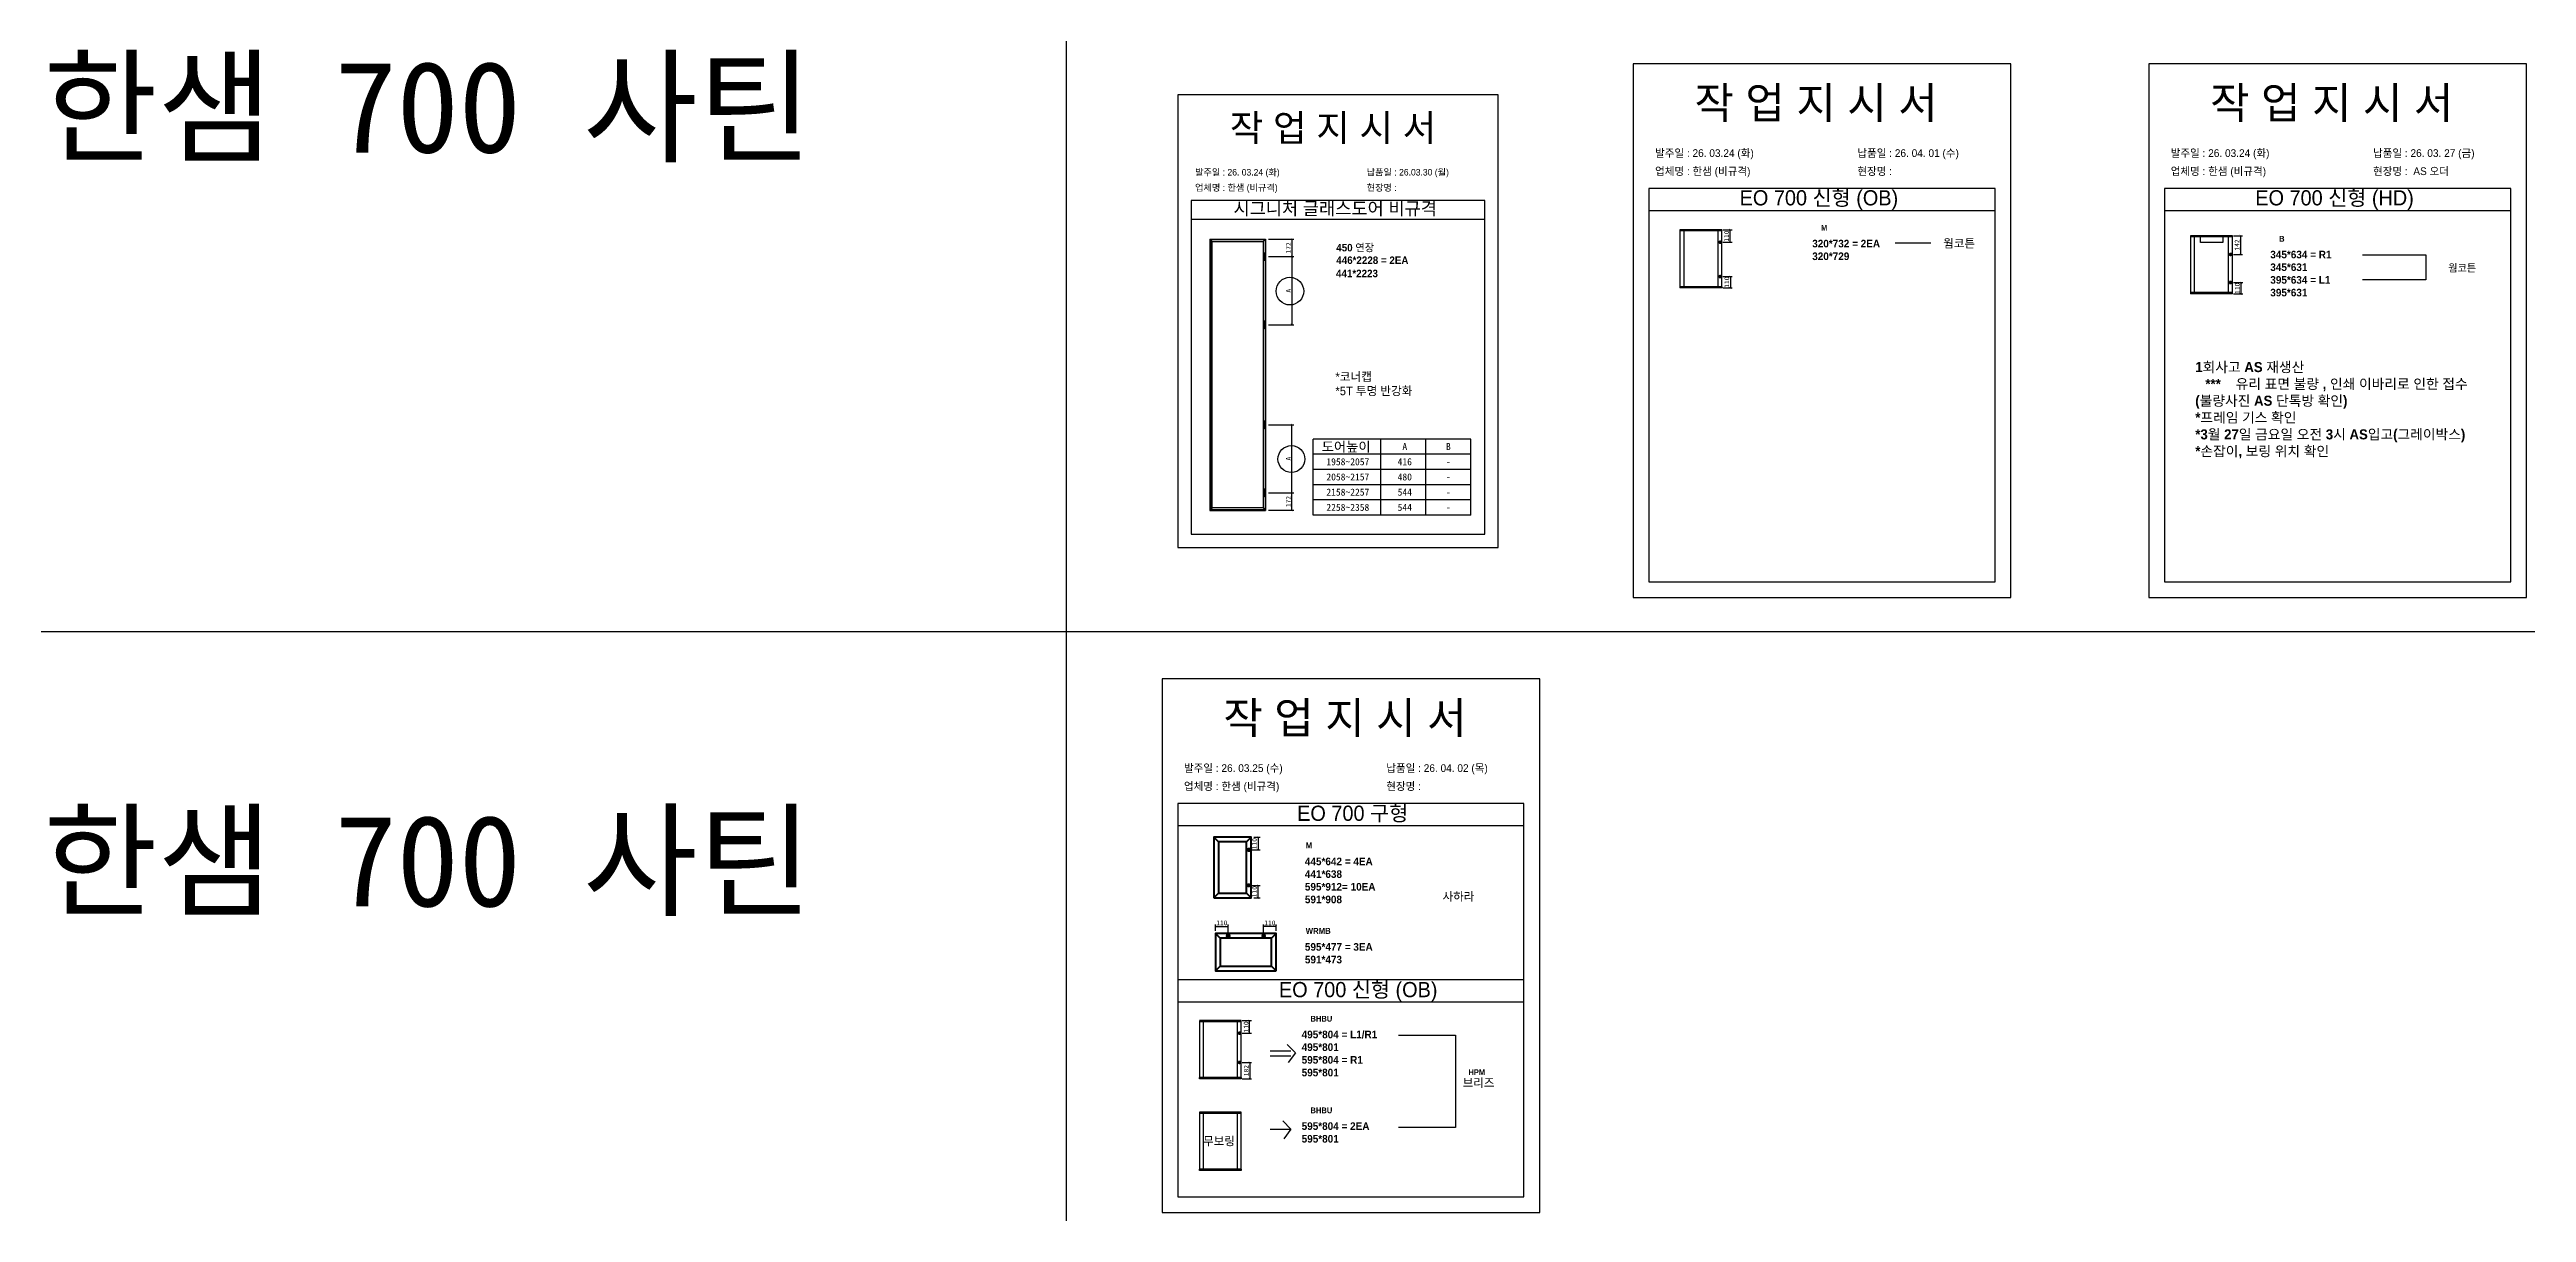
# Model space of a CAD drawing. Header units: millimetres. Extents: x -44117 to 256353, y -2095463 to 65325.
# Drawn here: x 104968 to 117958, y -816475 to -810372 of the extents above; entities that cross this region are included whole.
import ezdxf
from ezdxf.enums import TextEntityAlignment as Align

# ---------------------------------------------------------------- set-up
doc = ezdxf.new("R2010")
doc.units = ezdxf.units.MM
doc.header["$LTSCALE"] = 10
doc.layers.add('Layer1', color=7, linetype='Continuous', lineweight=70)
doc.styles.add('MtX_Gulim', font='')
doc.styles.get('MtX_Gulim').set_extended_font_data('Gulim', bold=True)
doc.dimstyles.new('ISO-25', dxfattribs={"dimtxt": 2.5, "dimasz": 2.5, "dimexe": 1, "dimexo": 1, "dimtad": 1, "dimtxsty": 'Standard', "dimblk": 'ARCHTICK', "dimcen": 2.5, "dimadec": 0, "dimazin": 0, "dimtfac": 1, "dimtmove": 0, "dimatfit": 3, "dimfxl": 0, "dimarcsym": 0})

msp = doc.modelspace()

# ---------------------------------------------------------------- texts
at = {"linetype": 'Continuous', "style": 'MtX_Gulim'}
for s, height, p in [('M', 30.31593, (114258.1861, -811323.04877)), ('450 연장', 39.271262, (111715.979, -811431.53868)), ('446*2228 = 2EA', 39.2712622, (111715.979, -811497.40061)), ('웜코튼', 44.301664, (114899.14745, -811411.86538)), ('B', 30.31593, (116660.51269, -811380.46468)), ('도어높이', 51.111877, (111639.50315, -812481.8024)), ('M', 31.09714, (111555.79161, -814563.99507)), ('사하라', 44.301664, (112273.58703, -814839.2756)), ('WRMB', 31.09714, (111555.79161, -815012.50865)), ('BHBU', 30.315933, (111580.56239, -815473.20381)), ('HPM', 30.315933, (112408.59047, -815753.96897)), ('브리즈', 44.301664, (112378.66719, -815816.42365)), ('BHBU', 30.315933, (111580.56239, -815954.04639)), ('무보링', 44.301664, (111017.55723, -816122.32468))]:
    msp.add_text(s, height=height, dxfattribs=at).set_placement(p)
at = {"color": 242, "linetype": 'Continuous', "true_color": 0xcd2027, "style": 'MtX_Gulim'}
msp.add_text('441*2223', height=39.271262, dxfattribs=at).set_placement((111714.51707, -811567.00038))
for s, height, p in [('A', 36.77626, (112075.28184, -812473.82964)), ('B', 36.77626, (112303.91878, -812473.82964)), ('2058~2157', 36.776263, (111776.61499, -812633.3397)), ('1958~2057', 36.776263, (111776.61499, -812553.58467)), ('416', 36.776263, (112075.28184, -812553.58467)), ('480', 36.776263, (112075.28184, -812633.3397)), ('-', 36.77626, (112303.91878, -812553.58467)), ('-', 36.77626, (112303.91878, -812633.3397)), ('2158~2257', 36.776263, (111776.61499, -812713.09474)), ('2258~2358', 36.776263, (111776.61499, -812792.84977)), ('544', 36.776263, (112075.28184, -812713.09474)), ('544', 36.776263, (112075.28184, -812792.84977)), ('-', 36.77626, (112303.91878, -812713.09474)), ('-', 36.77626, (112303.91878, -812792.84977))]:
    msp.add_text(s, height=height).set_placement(p, align=Align.CENTER)
at = {"attachment_point": 1}
for s, width, gutter_width, heights, insert, char_height in [('{\\f굴림|b0|i0|c129|p50;한샘} 700 {\\f굴림|b0|i0|c129|p50;사틴}', 5072.1082947, 2395.6482, [-533.35869], (104933.86452, -810433.47237), 479.1296392), ('{\\fGulim|b0|i0|c129|p50;작 업 지 시 서}', 3898.9872873, 14.7362, [-183.72574], (113594.4635, -810569.28114), 165.0454901), ('{\\fGulim|b0|i0|c129|p50;작 업 지 시 서}', 3898.9872873, 14.7362, [-183.72574], (116298.76492, -810569.28114), 165.0454901), ('{\\fGulim|b0|i0|c129|p50;작 업 지 시 서}', 3307.3198183, 12.5, [-155.84554], (111157.8397, -810713.58336), 140), ('\\pt11;{\\fGulim|b0|i0|c129|p50;발주일 : 26. 03.24 (화)}', 3898.9872873, 14.7362, [40.67678], (113387.90983, -810895.50583), 40.4361451), ('{\\fGulim|b0|i0|c129|p50;납품일 : 26. 04. 01 (수)}', 3898.9872873, 14.7362, [41.36774], (114448.89059, -810895.50583), 40.4361451), ('\\pt11;{\\fGulim|b0|i0|c129|p50;발주일 : 26. 03.24 (화)}', 3898.9872873, 14.7362, [40.67678], (116092.21125, -810895.50583), 40.4361451), ('{\\fGulim|b0|i0|c129|p50;납품일 : 26. 03. 27 (금)}', 3898.9872873, 14.7362, [41.36774], (117153.19202, -810895.50583), 40.4361451), ('{\\fGulim|b0|i0|c129|p50;업체명 : 한샘 (비규격)}', 3307.3198183, 12.5, [36.11279], (110975.40522, -811079.66616), 34.3), ('\\pt11;{\\fGulim|b0|i0|c129|p50;발주일 : 26. 03.24 (화)}', 3307.3198183, 12.5, [34.50412], (110975.40522, -810999.00998), 34.3), ('{\\fGulim|b0|i0|c129|p50;현장명 : }', 3307.3198183, 12.5, [-38.2735], (111875.3832, -811079.66616), 34.3), ('{\\fGulim|b0|i0|c129|p50;납품일 : 26.03.30 (월)}', 3307.3198183, 12.5, [35.09023], (111875.3832, -810999.00998), 34.3), ('{\\fGulim|b0|i0|c129|p50;업체명 : 한샘 (비규격)}', 3898.9872873, 14.7362, [42.57324], (113387.90983, -810990.59111), 40.4361451), ('{\\fGulim|b0|i0|c129|p50;현장명 :  }', 3898.9872873, 14.7362, [45.12049], (114448.89059, -810990.59111), 40.4361451), ('{\\fGulim|b0|i0|c129|p50;업체명 : 한샘 (비규격)}', 3898.9872873, 14.7362, [42.57324], (116092.21125, -810990.59111), 40.4361451), ('{\\fGulim|b0|i0|c129|p50;현장명 :  AS 오더}', 3898.9872873, 14.7362, [45.12049], (117153.19202, -810990.59111), 40.4361451), ('{\\fGulim|b0|i0|c129|p50;시그니처 글래스도어 비규격}', 1597.0710432, 6.03612, [-75.34624], (111176.75516, -811172.37279), 67.6045736), ('{\\fGulim|b0|i0|c129|p50;EO 700 신형 (OB)}', 1882.7812357, 7.11596, [-100.28675], (113831.17552, -811110.39914), 79.6987856), ('{\\fGulim|b0|i0|c129|p50;EO 700 신형 (HD)}', 1882.7812357, 7.11596, [-100.28675], (116535.47694, -811110.39914), 79.6987856), ('{\\f굴림|b1|i0|c129|p50;320*732 = 2EA\\P\\C1;320*729}', 12072.7918459, 155.2668, [-107.57771], (114211.98888, -811370.52937), 39.9257485), ('{\\f굴림|b1|i0|c129|p50;345*634 = R1\\P\\C1;345*631\\P\\C256;395*634 = L1\\P\\C1;395*631}', 12072.7918459, 155.2668, [-240.98041], (116614.31547, -811427.94528), 39.9257485), ('{\\f굴림|b1|i0|c129|p50;웜코튼}', 11769.5052121, 151.36626, [-42.01186], (117547.65882, -811499.10915), 38.9227538), ('{\\fGulim|b0|i0|c129|p50;*코너캡\\P*5T 투명 반강화}', 1055.7982644, 3.99038, [-126.38025], (111711.6383, -812066.91197), 44.6923083), ('{\\f굴림|b1|i0|c129|p50;1회사고 AS 재생산 }\\P\\pi-158.812259,l211.749679,t4;{\\f굴림|b1|i0|c129|p50;***^I유리 표면 불량 , 인쇄 이바리로 인한 접수 }\\P\\pi0,l0;{\\f굴림|b1|i0|c129|p50;(불량사진 AS 단톡방 확인)}\\P\\pi0,l0;{\\f굴림|b1|i0|c129|p50;*프레임 기스 확인}\\P\\pi0,l0;{\\f굴림|b1|i0|c129|p50;*3월 27일 금요일 오전 3시 AS입고(그레이박스)}\\P\\pi0,l0;{\\f굴림|b1|i0|c129|p50;*손잡이, 보링 위치 확인}', 16007.2753208, 205.86774, [1063.53073], (116220.89202, -812012.09497), 52.9374197), ('{\\fGulim|b0|i0|c129|p50;작 업 지 시 서}', 3898.9872873, 14.7362, [-183.72574], (111123.85106, -813796.44475), 165.0454901), ('\\pt11;{\\fGulim|b0|i0|c129|p50;발주일 : 26. 03.25 (수)}', 3898.9872873, 14.7362, [40.67678], (110917.29739, -814122.66945), 40.4361451), ('{\\fGulim|b0|i0|c129|p50;납품일 : 26. 04. 02 (목)}', 3898.9872873, 14.7362, [41.36774], (111978.27815, -814122.66945), 40.4361451), ('{\\f굴림|b0|i0|c129|p50;한샘} 700 {\\f굴림|b0|i0|c129|p50;사틴}', 5072.1082947, 2395.6482, [-533.35869], (104933.86452, -814389.29672), 479.1296392), ('{\\fGulim|b0|i0|c129|p50;업체명 : 한샘 (비규격)}', 3898.9872873, 14.7362, [42.57324], (110917.29739, -814217.75472), 40.4361451), ('{\\fGulim|b0|i0|c129|p50;EO 700 구형}', 1882.7812357, 7.11596, [-88.93153], (111510.63579, -814339.87157), 79.6987856), ('{\\fGulim|b0|i0|c129|p50;현장명 :  }', 3898.9872873, 14.7362, [45.12049], (111978.27815, -814217.75472), 40.4361451), ('{\\f굴림|b1|i0|c129|p50;445*642 = 4EA\\P\\C1;441*638\\P\\C256;595*912= 10EA\\P\\C1;591*908}', 12072.7918459, 155.2668, [-240.98041], (111551.35081, -814612.56262), 39.9257485), ('{\\f굴림|b1|i0|c129|p50;595*477 = 3EA\\P\\C1;591*473}', 12072.7918459, 155.2668, [-107.68333], (111551.35081, -815061.0762), 39.9257485), ('{\\fGulim|b0|i0|c129|p50;EO 700 신형 (OB)}', 1882.7812357, 7.11596, [-100.28675], (111415.14932, -815265.27186), 79.6987856), ('{\\f굴림|b1|i0|c129|p50;495*804 = L1/R1\\P\\C1;495*801\\P\\C256;595*804 = R1\\P\\C1;595*801}', 12072.7918459, 155.2668, [-244.57162], (111534.36517, -815520.68441), 39.9257485), ('{\\f굴림|b1|i0|c129|p50;595*804 = 2EA\\P\\C1;595*801}', 12072.7918459, 155.2668, [-107.68333], (111534.36517, -816001.52699), 39.9257485)]:
    msp.add_mtext_dynamic_manual_height_columns(s, width=width, gutter_width=gutter_width, heights=heights, dxfattribs=dict(at, insert=insert, char_height=char_height))

# ---------------------------------------------------------------- blocks, each defined once
blk = doc.blocks.new('_ArchTick')
at = {"color": 0, "linetype": 'ByBlock', "const_width": 0.15}
blk.add_lwpolyline([(-0.5, -0.5), (0.5, 0.5)], dxfattribs=at)
blk = doc.blocks.new('*D5401')
at = {"color": 0, "lineweight": -2}
for p, q in [((111272, -814572), (111316, -814572)), ((111284, -814506), (111316, -814506)), ((111306, -814506), (111306, -814572))]:
    blk.add_line(p, q, dxfattribs=at)
at = {"layer": 'Defpoints', "color": 0}
for p in [(111257, -814572), (111269, -814506), (111306, -814572)]:
    blk.add_point(p, dxfattribs=at)
at = {"color": 0, "lineweight": -2, "xscale": 10, "yscale": 10, "zscale": 10}
for p, rotation in [((111306, -814506), 90), ((111306, -814572), 270)]:
    blk.add_blockref('_ArchTick', p, dxfattribs=dict(at, rotation=rotation))
at = {"color": 0, "insert": (111287, -814539), "char_height": 25, "attachment_point": 5, "rotation": 90}
blk.add_mtext('110', dxfattribs=at)
blk = doc.blocks.new('*D5402')
at = {"color": 0, "lineweight": -2}
for p, q in [((111272, -814758), (111316, -814758)), ((111284, -814824), (111316, -814824)), ((111306, -814824), (111306, -814758))]:
    blk.add_line(p, q, dxfattribs=at)
at = {"layer": 'Defpoints', "color": 0}
for p in [(111257, -814758), (111269, -814824), (111306, -814758)]:
    blk.add_point(p, dxfattribs=at)
at = {"color": 0, "lineweight": -2, "xscale": 10, "yscale": 10, "zscale": 10}
for p, rotation in [((111306, -814758), 90), ((111306, -814824), 270)]:
    blk.add_blockref('_ArchTick', p, dxfattribs=dict(at, rotation=rotation))
at = {"color": 0, "insert": (111287, -814791), "char_height": 25, "attachment_point": 5, "rotation": 90}
blk.add_mtext('110', dxfattribs=at)
blk = doc.blocks.new('*D5403')
at = {"color": 0, "lineweight": -2}
for p, q in [((111083, -814996), (111083, -814964)), ((111083, -814974), (111149, -814974)), ((111149, -815008), (111149, -814964))]:
    blk.add_line(p, q, dxfattribs=at)
at = {"layer": 'Defpoints', "color": 0}
for p in [(111149, -814974), (111083, -815011), (111149, -815023)]:
    blk.add_point(p, dxfattribs=at)
at = {"color": 0, "lineweight": -2, "xscale": 10, "yscale": 10, "zscale": 10, "rotation": 180}
blk.add_blockref('_ArchTick', (111083, -814974), dxfattribs=at)
at = {"color": 0, "lineweight": -2, "xscale": 10, "yscale": 10, "zscale": 10}
blk.add_blockref('_ArchTick', (111149, -814974), dxfattribs=at)
at = {"color": 0, "insert": (111116, -814955), "char_height": 25, "attachment_point": 5}
blk.add_mtext('110', dxfattribs=at)
blk = doc.blocks.new('*D5404')
at = {"color": 0, "lineweight": -2}
for p, q in [((111335, -815008), (111335, -814964)), ((111401, -814974), (111335, -814974)), ((111401, -814996), (111401, -814964))]:
    blk.add_line(p, q, dxfattribs=at)
at = {"layer": 'Defpoints', "color": 0}
for p in [(111335, -814974), (111335, -815023), (111401, -815011)]:
    blk.add_point(p, dxfattribs=at)
at = {"color": 0, "lineweight": -2, "xscale": 10, "yscale": 10, "zscale": 10, "rotation": 180}
blk.add_blockref('_ArchTick', (111335, -814974), dxfattribs=at)
at = {"color": 0, "lineweight": -2, "xscale": 10, "yscale": 10, "zscale": 10}
blk.add_blockref('_ArchTick', (111401, -814974), dxfattribs=at)
at = {"color": 0, "insert": (111368, -814955), "char_height": 25, "attachment_point": 5}
blk.add_mtext('110', dxfattribs=at)
blk = doc.blocks.new('*D5405')
at = {"color": 0, "lineweight": -2}
for p, q in [((111223, -815468), (111271, -815468)), ((111261, -815534), (111261, -815468)), ((111223, -815534), (111271, -815534))]:
    blk.add_line(p, q, dxfattribs=at)
at = {"layer": 'Defpoints', "color": 0}
for p in [(111208, -815468), (111261, -815468), (111208, -815534)]:
    blk.add_point(p, dxfattribs=at)
at = {"color": 0, "lineweight": -2, "xscale": 10, "yscale": 10, "zscale": 10}
for p, rotation in [((111261, -815468), 90), ((111261, -815534), 270)]:
    blk.add_blockref('_ArchTick', p, dxfattribs=dict(at, rotation=rotation))
at = {"color": 0, "insert": (111243, -815501), "char_height": 25, "attachment_point": 5, "rotation": 90}
blk.add_mtext('110', dxfattribs=at)
blk = doc.blocks.new('*D5406')
at = {"color": 0, "lineweight": -2}
for p, q in [((111223, -815687), (111272, -815687)), ((111262, -815687), (111262, -815773)), ((111223, -815773), (111272, -815773))]:
    blk.add_line(p, q, dxfattribs=at)
at = {"layer": 'Defpoints', "color": 0}
for p in [(111208, -815687), (111208, -815773), (111262, -815773)]:
    blk.add_point(p, dxfattribs=at)
at = {"color": 0, "lineweight": -2, "xscale": 10, "yscale": 10, "zscale": 10}
for p, rotation in [((111262, -815687), 90), ((111262, -815773), 270)]:
    blk.add_blockref('_ArchTick', p, dxfattribs=dict(at, rotation=rotation))
at = {"color": 0, "insert": (111244, -815730), "char_height": 25, "attachment_point": 5, "rotation": 90}
blk.add_mtext('182', dxfattribs=at)
blk = doc.blocks.new('*D5393')
at = {"color": 0, "lineweight": -2}
for p, q in [((111360, -811459), (111493, -811459)), ((111483, -811459), (111483, -811816)), ((111360, -811816), (111493, -811816))]:
    blk.add_line(p, q, dxfattribs=at)
at = {"layer": 'Defpoints', "color": 0}
for p in [(111345, -811459), (111345, -811816), (111483, -811816)]:
    blk.add_point(p, dxfattribs=at)
at = {"color": 0, "lineweight": -2, "xscale": 10, "yscale": 10, "zscale": 10}
for p, rotation in [((111483, -811459), 90), ((111483, -811816), 270)]:
    blk.add_blockref('_ArchTick', p, dxfattribs=dict(at, rotation=rotation))
at = {"color": 0, "insert": (111465, -811638), "char_height": 25, "attachment_point": 5, "rotation": 90}
blk.add_mtext('A', dxfattribs=at)
blk = doc.blocks.new('*D5394')
at = {"color": 0, "lineweight": -2}
for p, q in [((111360, -811367), (111493, -811367)), ((111360, -811459), (111493, -811459)), ((111483, -811367), (111483, -811459))]:
    blk.add_line(p, q, dxfattribs=at)
at = {"layer": 'Defpoints', "color": 0}
for p in [(111345, -811367), (111345, -811459), (111483, -811459)]:
    blk.add_point(p, dxfattribs=at)
at = {"color": 0, "lineweight": -2, "xscale": 10, "yscale": 10, "zscale": 10}
for p, rotation in [((111483, -811367), 90), ((111483, -811459), 270)]:
    blk.add_blockref('_ArchTick', p, dxfattribs=dict(at, rotation=rotation))
at = {"color": 0, "insert": (111465, -811413), "char_height": 25, "attachment_point": 5, "rotation": 90}
blk.add_mtext('172', dxfattribs=at)
blk = doc.blocks.new('*D5395')
at = {"color": 0, "lineweight": -2}
for p, q in [((111360, -812341), (111493, -812341)), ((111483, -812698), (111483, -812341)), ((111360, -812698), (111493, -812698))]:
    blk.add_line(p, q, dxfattribs=at)
at = {"layer": 'Defpoints', "color": 0}
for p in [(111345, -812341), (111483, -812341), (111345, -812698)]:
    blk.add_point(p, dxfattribs=at)
at = {"color": 0, "lineweight": -2, "xscale": 10, "yscale": 10, "zscale": 10}
for p, rotation in [((111483, -812341), 90), ((111483, -812698), 270)]:
    blk.add_blockref('_ArchTick', p, dxfattribs=dict(at, rotation=rotation))
at = {"color": 0, "insert": (111465, -812519), "char_height": 25, "attachment_point": 5, "rotation": 90}
blk.add_mtext('A', dxfattribs=at)
blk = doc.blocks.new('*D5396')
at = {"color": 0, "lineweight": -2}
for p, q in [((111360, -812698), (111493, -812698)), ((111483, -812790), (111483, -812698)), ((111360, -812790), (111493, -812790))]:
    blk.add_line(p, q, dxfattribs=at)
at = {"layer": 'Defpoints', "color": 0}
for p in [(111345, -812698), (111483, -812698), (111345, -812790)]:
    blk.add_point(p, dxfattribs=at)
at = {"color": 0, "lineweight": -2, "xscale": 10, "yscale": 10, "zscale": 10}
for p, rotation in [((111483, -812698), 90), ((111483, -812790), 270)]:
    blk.add_blockref('_ArchTick', p, dxfattribs=dict(at, rotation=rotation))
at = {"color": 0, "insert": (111465, -812744), "char_height": 25, "attachment_point": 5, "rotation": 90}
blk.add_mtext('172', dxfattribs=at)
blk = doc.blocks.new('*D5397')
at = {"color": 0, "lineweight": -2}
for p, q in [((113744, -811318), (113792, -811318)), ((113782, -811383), (113782, -811318)), ((113744, -811383), (113792, -811383))]:
    blk.add_line(p, q, dxfattribs=at)
at = {"layer": 'Defpoints', "color": 0}
for p in [(113729, -811318), (113782, -811318), (113729, -811383)]:
    blk.add_point(p, dxfattribs=at)
at = {"color": 0, "lineweight": -2, "xscale": 10, "yscale": 10, "zscale": 10}
for p, rotation in [((113782, -811318), 90), ((113782, -811383), 270)]:
    blk.add_blockref('_ArchTick', p, dxfattribs=dict(at, rotation=rotation))
at = {"color": 0, "insert": (113763, -811351), "char_height": 25, "attachment_point": 5, "rotation": 90}
blk.add_mtext('110', dxfattribs=at)
blk = doc.blocks.new('*D5398')
at = {"color": 0, "lineweight": -2}
for p, q in [((113744, -811564), (113793, -811564)), ((113783, -811564), (113783, -811623)), ((113744, -811623), (113793, -811623))]:
    blk.add_line(p, q, dxfattribs=at)
at = {"layer": 'Defpoints', "color": 0}
for p in [(113729, -811564), (113729, -811623), (113783, -811623)]:
    blk.add_point(p, dxfattribs=at)
at = {"color": 0, "lineweight": -2, "xscale": 10, "yscale": 10, "zscale": 10}
for p, rotation in [((113783, -811564), 90), ((113783, -811623), 270)]:
    blk.add_blockref('_ArchTick', p, dxfattribs=dict(at, rotation=rotation))
at = {"color": 0, "insert": (113764, -811593), "char_height": 25, "attachment_point": 5, "rotation": 90}
blk.add_mtext('110', dxfattribs=at)
blk = doc.blocks.new('*D5399')
at = {"color": 0, "lineweight": -2}
for p, q in [((116421, -811349), (116469, -811349)), ((116421, -811447), (116469, -811447)), ((116459, -811447), (116459, -811349))]:
    blk.add_line(p, q, dxfattribs=at)
at = {"layer": 'Defpoints', "color": 0}
for p in [(116406, -811349), (116406, -811447), (116459, -811349)]:
    blk.add_point(p, dxfattribs=at)
at = {"color": 0, "lineweight": -2, "xscale": 10, "yscale": 10, "zscale": 10}
for p, rotation in [((116459, -811349), 90), ((116459, -811447), 270)]:
    blk.add_blockref('_ArchTick', p, dxfattribs=dict(at, rotation=rotation))
at = {"color": 0, "insert": (116440, -811398), "char_height": 25, "attachment_point": 5, "rotation": 90}
blk.add_mtext('142', dxfattribs=at)
blk = doc.blocks.new('*D5400')
at = {"color": 0, "lineweight": -2}
for p, q in [((116421, -811595), (116470, -811595)), ((116460, -811595), (116460, -811655)), ((116421, -811655), (116470, -811655))]:
    blk.add_line(p, q, dxfattribs=at)
at = {"layer": 'Defpoints', "color": 0}
for p in [(116406, -811595), (116406, -811655), (116460, -811655)]:
    blk.add_point(p, dxfattribs=at)
at = {"color": 0, "lineweight": -2, "xscale": 10, "yscale": 10, "zscale": 10}
for p, rotation in [((116460, -811595), 90), ((116460, -811655), 270)]:
    blk.add_blockref('_ArchTick', p, dxfattribs=dict(at, rotation=rotation))
at = {"color": 0, "insert": (116441, -811625), "char_height": 25, "attachment_point": 5, "rotation": 90}
blk.add_mtext('110', dxfattribs=at)

# ---------------------------------------------------------------- dimensions: what is measured, and where the dimension line sits
for base, p1, p2, angle, text, override, picture, middle in [((113781.93054, -811317.82051), (113728.74542, -811383.4983), (113728.74542, -811317.82051), 90, '110', {"dimscale": 10, "dimasz": 1, "dimexo": 1.5, "dimtxsty": 'Standard'}, '*D5397', (113763.18054, -811350.6594)), ((116459.2161, -811349.09542), (116406.03099, -811447.29464), (116406.03099, -811349.09542), 90, '142', {"dimscale": 10, "dimasz": 1, "dimexo": 1.5, "dimtxsty": 'Standard'}, '*D5399', (116440.4661, -811398.19503)), ((111483.26812, -811459.40835), (111345.12944, -811366.91388), (111345.12944, -811459.40835), 90, '172', {"dimscale": 10, "dimasz": 1, "dimexo": 1.5}, '*D5394', (111464.51812, -811413.16112)), ((111483.26812, -811816.26643), (111345.12944, -811459.40835), (111345.12944, -811816.26643), 90, 'A', {"dimscale": 10, "dimasz": 1, "dimexo": 1.5, "dimtxsty": 'Standard'}, '*D5393', (111464.51812, -811637.83739)), ((113782.78119, -811623.27772), (113728.74542, -811563.60605), (113728.74542, -811623.27772), 90, '110', {"dimscale": 10, "dimasz": 1, "dimexo": 1.5, "dimtxsty": 'Standard'}, '*D5398', (113764.03119, -811593.44189)), ((116460.06676, -811654.55263), (116406.03099, -811594.88096), (116406.03099, -811654.55263), 90, '110', {"dimscale": 10, "dimasz": 1, "dimexo": 1.5, "dimtxsty": 'Standard'}, '*D5400', (116441.31676, -811624.7168)), ((111483.26812, -812341.05773), (111345.12944, -812697.91581), (111345.12944, -812341.05773), 90, 'A', {"dimscale": 10, "dimasz": 1, "dimexo": 1.5, "dimtxsty": 'Standard'}, '*D5395', (111464.51812, -812519.48677)), ((111483.26812, -812697.91581), (111345.12944, -812790.41027), (111345.12944, -812697.91581), 90, '172', {"dimscale": 10, "dimasz": 1, "dimexo": 1.5}, '*D5396', (111464.51812, -812744.16304)), ((111305.99118, -814571.58271), (111269.34887, -814505.83411), (111256.81093, -814571.58271), 90, '110', {"dimscale": 10, "dimasz": 1, "dimexo": 1.5, "dimtxsty": 'Standard'}, '*D5401', (111287.24118, -814538.70841)), ((111305.99118, -814758.05701), (111269.34887, -814823.80561), (111256.81093, -814758.05701), 270, '110', {"dimscale": 10, "dimasz": 1, "dimexo": 1.5, "dimtxsty": 'Standard'}, '*D5402', (111287.24118, -814790.93131)), ((111148.62535, -814974.19936), (111082.87675, -815010.84167), (111148.62535, -815023.37961), 180, '110', {"dimscale": 10, "dimasz": 1, "dimexo": 1.5, "dimtxsty": 'Standard'}, '*D5403', (111115.75105, -814955.44936)), ((111261.45028, -815467.97555), (111208.26516, -815533.65334), (111208.26516, -815467.97555), 90, '110', {"dimscale": 10, "dimasz": 1, "dimexo": 1.5, "dimtxsty": 'Standard'}, '*D5405', (111242.70028, -815500.81444)), ((111262.30093, -815773.43276), (111208.26516, -815687.11866), (111208.26516, -815773.43276), 90, '182', {"dimscale": 10, "dimasz": 1, "dimexo": 1.5, "dimtxsty": 'Standard'}, '*D5406', (111243.55093, -815730.27571))]:
    dim = msp.add_linear_dim(base=base, p1=p1, p2=p2, angle=angle, text=text, dimstyle='ISO-25', override=override)
    dim.commit()
    dim.dimension.update_dxf_attribs({"geometry": picture, "text_midpoint": middle})
dim = msp.add_linear_dim(base=(111335.09965, -814974.19936), p1=(111400.84825, -815010.84167), p2=(111335.09965, -815023.37961), text='110', dimstyle='ISO-25', override={"dimscale": 10, "dimasz": 1, "dimexo": 1.5, "dimtxsty": 'Standard'})
dim.commit()
dim.dimension.update_dxf_attribs({"geometry": '*D5404', "text_midpoint": (111367.97395, -814955.44936)})

# ---------------------------------------------------------------- linework, layer by layer
for p, q in [((112495.03309, -811164.59058), (110955.03309, -811164.59058)), ((115170.87592, -811100.97189), (113355.37553, -811100.97189)), ((117875.17734, -811100.97189), (116059.67695, -811100.97189)), ((112495.03309, -811264.59058), (110955.03309, -811264.59058)), ((115170.87592, -811218.86153), (113355.37553, -811218.86153)), ((113518.31783, -811318.03994), (113518.31783, -811623.05828)), ((113738.23622, -811318.43493), (113518.31783, -811318.43493)), ((113738.23622, -811324.40364), (113518.31783, -811324.40364)), ((113738.01679, -811317.82051), (113518.53727, -811317.82051)), ((113537.84778, -811323.96476), (113537.84778, -811616.69459)), ((113718.48683, -811616.69459), (113718.48683, -811324.40364)), ((113737.13903, -811324.40364), (113737.13903, -811317.82051)), ((113738.23622, -811623.05828), (113738.23622, -811318.03994)), ((117875.17734, -811218.86153), (116059.67695, -811218.86153)), ((111052.55829, -811366.91388), (111052.55829, -812790.41027)), ((111052.55829, -811366.91388), (111345.12944, -811366.91388)), ((111052.55829, -811366.91388), (111065.02208, -811379.37768)), ((111052.55829, -811366.91388), (111058.46219, -811366.91388)), ((111058.46219, -811366.91388), (111058.46219, -812790.41027)), ((111332.66564, -811379.37768), (111345.12944, -811366.91388)), ((111345.12944, -811366.91388), (111345.12944, -812790.41027)), ((114646.13382, -811385.91933), (114834.602, -811385.91933)), ((116195.6034, -811349.31486), (116195.6034, -811654.33319)), ((116415.52179, -811349.70985), (116195.6034, -811349.70985)), ((116415.52179, -811355.67855), (116195.6034, -811355.67855)), ((116415.30235, -811349.09542), (116195.82283, -811349.09542)), ((116215.13335, -811355.23967), (116215.13335, -811647.9695)), ((116395.7724, -811647.9695), (116395.7724, -811355.67855)), ((116414.4246, -811355.67855), (116414.4246, -811349.09542)), ((116415.52179, -811654.33319), (116415.52179, -811349.31486)), ((113738.23622, -811616.69459), (113518.31783, -811616.69459)), ((113738.23622, -811622.6633), (113518.31783, -811622.6633)), ((113738.01679, -811623.27772), (113518.53727, -811623.27772)), ((113519.41502, -811623.27772), (113519.41502, -811616.69459)), ((113737.13903, -811616.69459), (113737.13903, -811623.27772)), ((116415.52179, -811647.9695), (116195.6034, -811647.9695)), ((116415.52179, -811653.93821), (116195.6034, -811653.93821)), ((116415.30235, -811654.55263), (116195.82283, -811654.55263)), ((116196.70059, -811654.55263), (116196.70059, -811647.9695)), ((116414.4246, -811647.9695), (116414.4246, -811654.55263)), ((111594.30879, -812815.40248), (111594.30879, -812416.62731)), ((112421.12142, -812416.62731), (111594.30879, -812416.62731)), ((112421.12142, -812496.38234), (111594.30879, -812496.38234)), ((111949.45325, -812815.40248), (111949.45325, -812416.62731)), ((112185.28733, -812815.40248), (112185.28733, -812416.62731)), ((112421.12142, -812815.40248), (112421.12142, -812416.62731)), ((112421.12142, -812576.13738), (111594.30879, -812576.13738)), ((112421.12142, -812655.89241), (111594.30879, -812655.89241)), ((112421.12142, -812735.64744), (111594.30879, -812735.64744)), ((111065.02208, -812777.94648), (111052.55829, -812790.41027)), ((111052.55829, -812790.41027), (111345.12944, -812790.41027)), ((111332.66564, -812777.94648), (111345.12944, -812790.41027)), ((112421.12142, -812815.40248), (111594.30879, -812815.40248)), ((112700.26348, -814328.13551), (110884.76309, -814328.13551)), ((112700.26348, -814446.02514), (110884.76309, -814446.02514)), ((112700.26348, -815253.5358), (110884.76309, -815253.5358)), ((112700.26348, -815371.42544), (110884.76309, -815371.42544)), ((110997.83757, -815468.19499), (110997.83757, -815773.21332)), ((111217.75596, -815468.58997), (110997.83757, -815468.58997)), ((111217.75596, -815474.55868), (110997.83757, -815474.55868)), ((111217.53653, -815467.97555), (110998.05701, -815467.97555)), ((111017.36752, -815474.1198), (111017.36752, -815766.84963)), ((111198.00657, -815766.84963), (111198.00657, -815474.55868)), ((111216.65877, -815474.55868), (111216.65877, -815467.97555)), ((111217.75596, -815773.21332), (111217.75596, -815468.19499)), ((111368.60642, -815626.22737), (111477.73381, -815626.22737)), ((111458.97754, -815593.83017), (111501.60543, -815636.45806)), ((111368.60642, -815651.8041), (111477.73381, -815651.8041)), ((111501.60543, -815636.45806), (111464.09288, -815687.61153)), ((111217.75596, -815766.84963), (110997.83757, -815766.84963)), ((111217.75596, -815772.81834), (110997.83757, -815772.81834)), ((111217.53653, -815773.43276), (110998.05701, -815773.43276)), ((110998.93476, -815773.43276), (110998.93476, -815766.84963)), ((111216.65877, -815766.84963), (111216.65877, -815773.43276)), ((110997.83757, -815949.03756), (110997.83757, -816254.05589)), ((111217.75596, -815949.43255), (110997.83757, -815949.43255)), ((111217.75596, -815955.40126), (110997.83757, -815955.40126)), ((111217.53653, -815948.81813), (110998.05701, -815948.81813)), ((111017.36752, -815954.96238), (111017.36752, -816247.69221)), ((111198.00657, -816247.69221), (111198.00657, -815955.40126)), ((111216.65877, -815955.40126), (111216.65877, -815948.81813)), ((111217.75596, -816254.05589), (111217.75596, -815949.03756)), ((111435.10592, -815994.53232), (111477.73381, -816037.16021)), ((111368.60642, -816037.16021), (111477.73381, -816037.16021)), ((111477.73381, -816037.16021), (111440.22127, -816088.31368)), ((111217.75596, -816247.69221), (110997.83757, -816247.69221)), ((111217.75596, -816253.66091), (110997.83757, -816253.66091)), ((111217.53653, -816254.27534), (110998.05701, -816254.27534)), ((110998.93476, -816254.27534), (110998.93476, -816247.69221)), ((111216.65877, -816247.69221), (111216.65877, -816254.27534))]:
    msp.add_line(p, q)
at = {"linetype": 'Continuous'}
for p, q in [((111065.02208, -812777.94648), (111065.02208, -811379.37768)), ((111065.02208, -811379.37768), (111332.66564, -811379.37768)), ((111332.66564, -811379.37768), (111332.66564, -812777.94648)), ((111332.66564, -812777.94648), (111065.02208, -812777.94648))]:
    msp.add_line(p, q, dxfattribs=at)
at = {"color": 1}
msp.add_line((104053.93808, -813425.76203), (196323.08494, -813425.76203), dxfattribs=at)
msp.add_line((104053.93808, -813425.76203), (196323.08494, -813425.76203), dxfattribs=at)
for p in [(110300.49669, 21924.9366), (110300.49669, 14161.07811), (110300.49669, 18584.38997), (110300.49669, 10820.53148), (110300.49669, 18627.87121), (110300.49669, 10864.01272), (110300.49669, 15287.32457), (110300.49669, 7523.46608), (110300.49669, 3746.75115), (110300.49669, 21924.9366), (110300.49669, 14161.07811), (110300.49669, 18584.38997), (110300.49669, 10820.53148), (110300.49669, 18627.87121), (110300.49669, 10864.01272), (110300.49669, 15287.32457), (110300.49669, 7523.46608), (110300.49669, 3746.75115), (110300.49669, 21924.9366), (110300.49669, 14161.07811), (110300.49669, 18584.38997), (110300.49669, 10820.53148), (110300.49669, 18627.87121), (110300.49669, 10864.01272), (110300.49669, 15287.32457), (110300.49669, 7523.46608), (110300.49669, 3746.75115), (110300.49669, 21924.9366), (110300.49669, 14161.07811), (110300.49669, 18584.38997), (110300.49669, 10820.53148), (110300.49669, 18627.87121), (110300.49669, 10864.01272), (110300.49669, 15287.32457), (110300.49669, 7523.46608), (110300.49669, 3746.75115), (110300.49669, 21924.9366), (110300.49669, 14161.07811), (110300.49669, 18584.38997), (110300.49669, 10820.53148), (110300.49669, 18627.87121), (110300.49669, 10864.01272), (110300.49669, 15287.32457), (110300.49669, 7523.46608), (110300.49669, 3746.75115), (110300.49669, 21924.9366), (110300.49669, 14161.07811), (110300.49669, 18584.38997), (110300.49669, 10820.53148), (110300.49669, 18627.87121), (110300.49669, 10864.01272), (110300.49669, 15287.32457), (110300.49669, 7523.46608), (110300.49669, 3746.75115), (110300.49669, 21924.9366), (110300.49669, 14161.07811), (110300.49669, 18584.38997), (110300.49669, 10820.53148), (110300.49669, 18627.87121), (110300.49669, 10864.01272), (110300.49669, 15287.32457), (110300.49669, 7523.46608), (110300.49669, 3746.75115), (110300.49669, 21924.9366), (110300.49669, 14161.07811), (110300.49669, 18584.38997), (110300.49669, 10820.53148), (110300.49669, 18627.87121), (110300.49669, 10864.01272), (110300.49669, 15287.32457), (110300.49669, 7523.46608), (110300.49669, 3746.75115), (110300.49669, 21924.9366), (110300.49669, 14161.07811), (110300.49669, 18584.38997), (110300.49669, 10820.53148), (110300.49669, 18627.87121), (110300.49669, 10864.01272), (110300.49669, 15287.32457), (110300.49669, 7523.46608), (110300.49669, 3746.75115), (110300.49669, 21924.9366), (110300.49669, 14161.07811), (110300.49669, 18584.38997), (110300.49669, 10820.53148), (110300.49669, 18627.87121), (110300.49669, 10864.01272), (110300.49669, 15287.32457), (110300.49669, 7523.46608), (110300.49669, 3746.75115), (110300.49669, 12702.87182), (110300.49669, 4939.01333), (110300.49669, 9362.32519), (110300.49669, 1598.4667), (110300.49669, 9405.80642), (110300.49669, 1641.94794), (110300.49669, 6065.25979), (110300.49669, -1698.5987), (110300.49669, -5475.31363), (110300.49669, 12702.87182), (110300.49669, 4939.01333), (110300.49669, 9362.32519), (110300.49669, 1598.4667), (110300.49669, 9405.80642), (110300.49669, 1641.94794), (110300.49669, 6065.25979), (110300.49669, -1698.5987), (110300.49669, -5475.31363), (110300.49669, 12702.87182), (110300.49669, 4939.01333), (110300.49669, 9362.32519), (110300.49669, 1598.4667), (110300.49669, 9405.80642), (110300.49669, 1641.94794), (110300.49669, 6065.25979), (110300.49669, -1698.5987), (110300.49669, -5475.31363), (110300.49669, 12702.87182), (110300.49669, 4939.01333), (110300.49669, 9362.32519), (110300.49669, 1598.4667), (110300.49669, 9405.80642), (110300.49669, 1641.94794), (110300.49669, 6065.25979), (110300.49669, -1698.5987), (110300.49669, -5475.31363), (110300.49669, 12702.87182), (110300.49669, 4939.01333), (110300.49669, 9362.32519), (110300.49669, 1598.4667), (110300.49669, 9405.80642), (110300.49669, 1641.94794), (110300.49669, 6065.25979), (110300.49669, -1698.5987), (110300.49669, -5475.31363)]:
    msp.add_xline(p, (0, 1), dxfattribs=at)
for points in [[(113272.85278, -813247.54208), (115253.39867, -813247.54208), (115253.39867, -810446.48433), (113272.85278, -810446.48433)], [(115977.15421, -813247.54208), (117957.70009, -813247.54208), (117957.70009, -810446.48433), (115977.15421, -810446.48433)], [(110885.03309, -812985.42085), (112565.03309, -812985.42085), (112565.03309, -810609.42085), (110885.03309, -810609.42085)], [(111054.52626, -811368.88185), (111343.16147, -811368.88185), (111343.16147, -812788.44231), (111054.52626, -812788.44231)], [(110802.24035, -816474.70569), (112782.78623, -816474.70569), (112782.78623, -813673.64795), (110802.24035, -813673.64795)]]:
    msp.add_lwpolyline(points, close=True)
for points in [[(110955.03309, -811164.59058), (110955.03309, -812915.42085), (112495.03309, -812915.42085), (112495.03309, -811164.59058)], [(113355.37553, -811100.97189), (113355.37553, -813165.01933), (115170.87592, -813165.01933), (115170.87592, -811100.97189)], [(116059.67695, -811100.97189), (116059.67695, -813165.01933), (117875.17734, -813165.01933), (117875.17734, -811100.97189)], [(116365.75963, -811349.09542), (116365.75963, -811384.75427), (116247.65549, -811384.75427), (116247.65549, -811349.09542)], [(117097.50504, -811449.90308), (117429.79688, -811449.90308), (117429.79688, -811581.17886), (117097.50504, -811581.17886)], [(110884.76309, -814328.13551), (110884.76309, -816392.18295), (112700.26348, -816392.18295), (112700.26348, -814328.13551)], [(112042.33166, -815544.10901), (112340.72688, -815544.10901), (112340.72688, -816028.36181), (112042.33166, -816028.36181)]]:
    msp.add_lwpolyline(points)
at = {"linetype": 'Continuous'}
for points in [[(111340.52702, -811478.73849), (111340.52702, -811478.73849, 0.4142135624), (111345.12944, -811474.13607), (111345.12944, -811444.68062, 0.4142135624), (111340.52702, -811440.07821), (111340.52702, -811440.07821, 0.4142135624), (111335.92461, -811444.68062), (111335.92461, -811474.13607, 0.4142135624)], [(111340.52702, -811835.59657), (111340.52702, -811835.59657, 0.4142135624), (111345.12944, -811830.99415), (111345.12944, -811801.53871, 0.4142135624), (111340.52702, -811796.93629), (111340.52702, -811796.93629, 0.4142135624), (111335.92461, -811801.53871), (111335.92461, -811830.99415, 0.4142135624)], [(111340.52702, -812360.38786), (111340.52702, -812360.38786, 0.4142135624), (111345.12944, -812355.78545), (111345.12944, -812326.33, 0.4142135624), (111340.52702, -812321.72759), (111340.52702, -812321.72759, 0.4142135624), (111335.92461, -812326.33), (111335.92461, -812355.78545, 0.4142135624)], [(111340.52702, -812717.24594), (111340.52702, -812717.24594, 0.4142135624), (111345.12944, -812712.64353), (111345.12944, -812683.18808, 0.4142135624), (111340.52702, -812678.58567), (111340.52702, -812678.58567, 0.4142135624), (111335.92461, -812683.18808), (111335.92461, -812712.64353, 0.4142135624)]]:
    msp.add_lwpolyline(points, format="xyb", close=True, dxfattribs=at)
at = {"color": 1}
for centre, radius in [((111472.77587, -811639.98295), 72.59818), ((111480.84234, -812521.24421), 70.58157)]:
    msp.add_circle(centre, radius, dxfattribs=at)
for centre, start, end in [((113738.01679, -811318.03994), 0, 90), ((116415.30235, -811349.31486), 0, 90), ((113518.53727, -811623.05828), 180, 270), ((113738.01679, -811623.05828), 270, 0), ((116195.82283, -811654.3332), 180, 270), ((116415.30235, -811654.3332), 270, 0), ((111217.53653, -815468.19499), 0, 90), ((110998.05701, -815773.21332), 180, 270), ((111217.53653, -815773.21332), 270, 0), ((111217.53653, -815949.03756), 0, 90), ((110998.05701, -816254.0559), 180, 270), ((111217.53653, -816254.0559), 270, 0)]:
    msp.add_arc(centre, 0.21944, start, end)
at = {"layer": 'Layer1'}
for p, q in [((113728.74542, -811375.41068), (113728.74542, -811391.58592)), ((116406.03099, -811439.20702), (116406.03099, -811455.38227)), ((113728.74542, -811571.69367), (113728.74542, -811555.51843)), ((116406.03099, -811602.96859), (116406.03099, -811586.79334)), ((111097.49853, -814530.38415), (111072.94849, -814505.83411)), ((111244.79883, -814530.38415), (111269.34887, -814505.83411)), ((111256.81093, -814561.3782), (111256.81093, -814581.78721)), ((111072.94849, -814823.80561), (111097.49853, -814799.25556)), ((111269.34887, -814823.80561), (111244.79883, -814799.25556)), ((111244.79883, -814799.25556), (111269.34887, -814823.80561)), ((111256.81093, -814768.26151), (111256.81093, -814747.85251)), ((111107.4268, -815035.39172), (111082.87675, -815010.84167)), ((111138.42084, -815023.37961), (111158.82985, -815023.37961)), ((111345.30416, -815023.37961), (111324.89515, -815023.37961)), ((111400.84825, -815010.84167), (111376.2982, -815035.39172)), ((111376.2982, -815035.39172), (111400.84825, -815010.84167)), ((111107.4268, -815182.69201), (111082.87675, -815207.24206)), ((111400.84825, -815207.24206), (111376.2982, -815182.69201)), ((111208.26516, -815525.56572), (111208.26516, -815541.74096)), ((111208.26516, -815695.20629), (111208.26516, -815679.03104))]:
    msp.add_line(p, q, dxfattribs=at)
for points in [[(113736.83305, -811383.4983), (113720.6578, -811383.4983)], [(116414.11861, -811447.29464), (116397.94337, -811447.29464)], [(113736.83305, -811563.60605), (113720.6578, -811563.60605)], [(116414.11861, -811594.88096), (116397.94337, -811594.88096)], [(111072.94849, -814823.80561), (111269.34887, -814823.80561), (111269.34887, -814505.83411), (111072.94849, -814505.83411)], [(111097.49853, -814799.25556), (111244.79883, -814799.25556), (111244.79883, -814530.38415), (111097.49853, -814530.38415)], [(111267.01544, -814571.58271), (111246.60643, -814571.58271)], [(111267.01544, -814758.05701), (111246.60643, -814758.05701)], [(111400.84825, -815207.24206), (111400.84825, -815010.84167), (111082.87675, -815010.84167), (111082.87675, -815207.24206)], [(111376.2982, -815182.69201), (111376.2982, -815035.39172), (111107.4268, -815035.39172), (111107.4268, -815182.69201)], [(111148.62535, -815013.17511), (111148.62535, -815033.58411)], [(111335.09965, -815013.17511), (111335.09965, -815033.58411)], [(111216.35279, -815533.65334), (111200.17754, -815533.65334)], [(111216.35279, -815687.11866), (111200.17754, -815687.11866)]]:
    msp.add_lwpolyline(points, close=True, dxfattribs=at)
for centre, radius in [((113728.74542, -811383.4983), 5.39175), ((116406.03099, -811447.29464), 5.39175), ((113728.74542, -811563.60605), 5.39175), ((116406.03099, -811594.88096), 5.39175), ((111256.81093, -814571.58271), 6.803), ((111256.81093, -814758.05701), 6.803), ((111148.62535, -815023.37961), 6.803), ((111335.09965, -815023.37961), 6.803), ((111208.26516, -815533.65334), 5.39175), ((111208.26516, -815687.11866), 5.39175)]:
    msp.add_circle(centre, radius, dxfattribs=at)

msp.set_redraw_order([(e.dxf.handle, doc.entitydb.next_handle()) for e in msp.query("TEXT MTEXT ATTDEF DIMENSION ARC_DIMENSION")])  # texts and dimensions are drawn at this point

doc.saveas('drawing.dxf')
